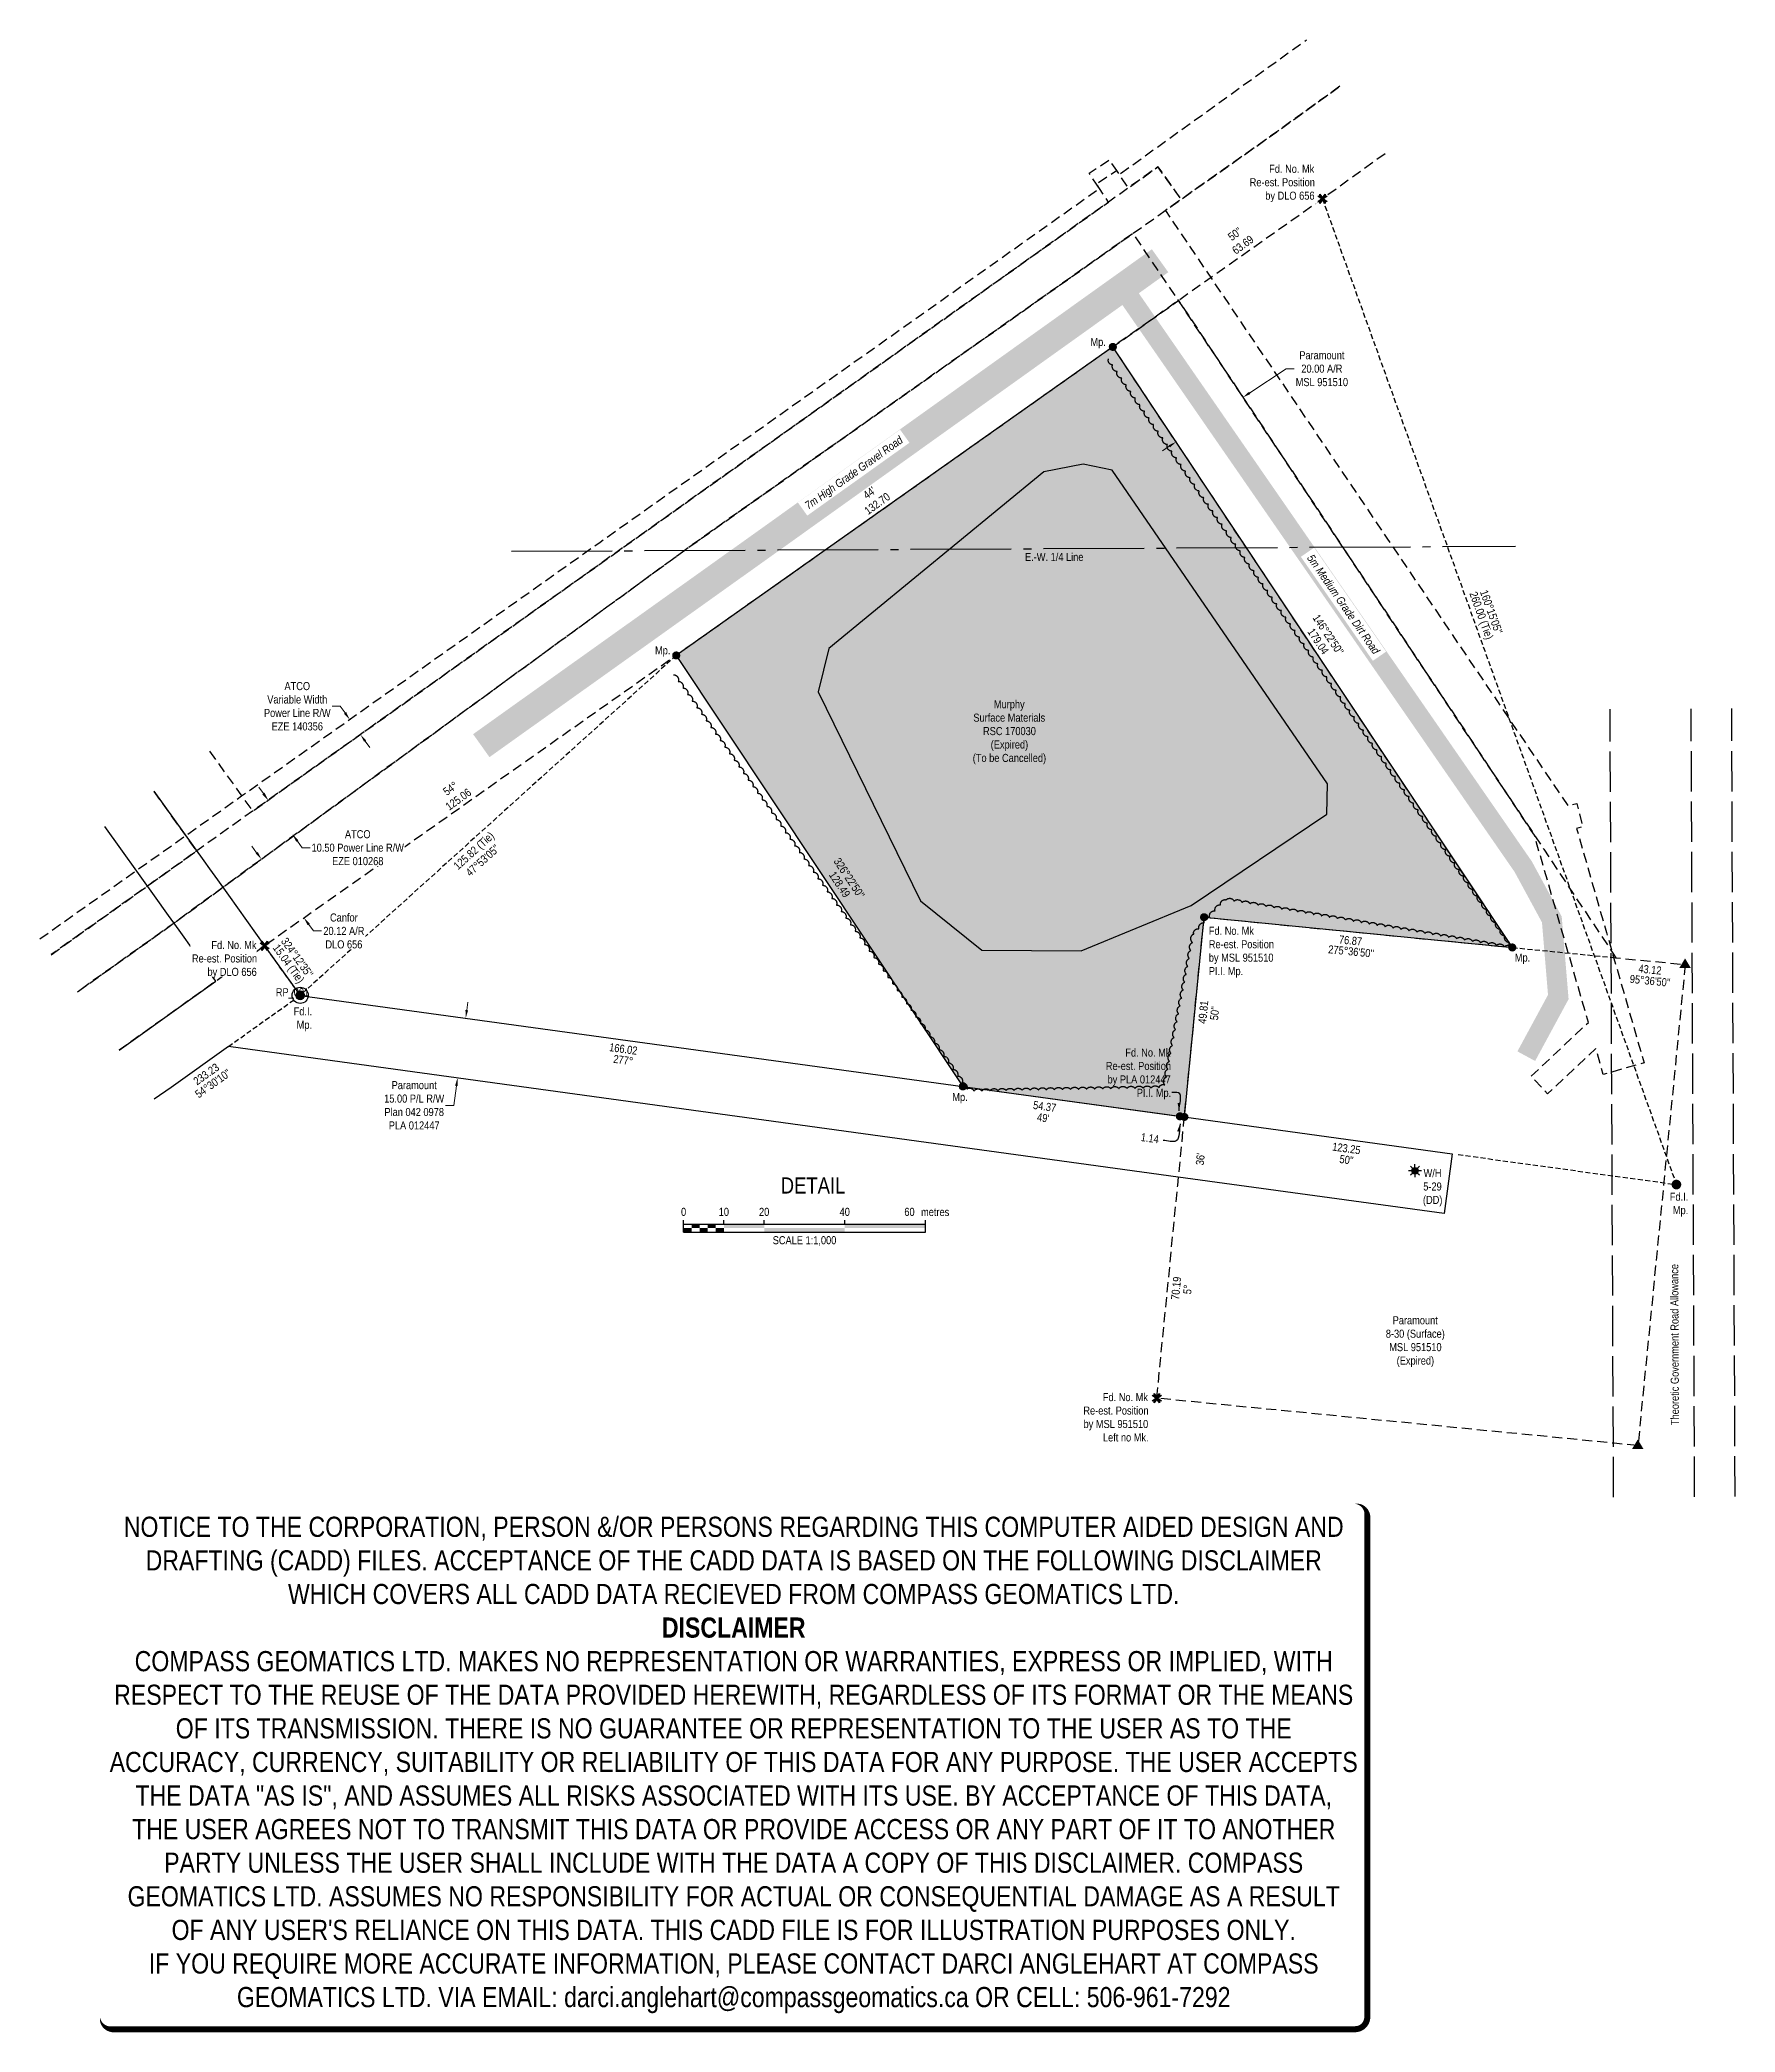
# Model space of a CAD drawing. Extents: x 518603 to 521779, y 6045766 to 6048295.
# Drawn here: x 519676 to 521779, y 6045823 to 6048295 of the extents above; entities that cross this region are included whole.
import ezdxf
from ezdxf.enums import TextEntityAlignment as Align

# ---------------------------------------------------------------- set-up
doc = ezdxf.new("R2010")
doc.units = 0
doc.header["$LTSCALE"] = 5
doc.header["$PDSIZE"] = 0.5
for name, pattern in [('0', [1, 1, 0]), ('foc-ACCESSROAD', [3.75, 2.5, -1.25]), ('foc-FLOWLINE', [3.75, 2.5, -1.25]), ('foc-QUARTERLINE', [33, 25, -3, 2, -3]), ('foc-TIELINE', [1.875, 1.25, -0.625]), ('foc-TRAV', [1.875, 1.25, -0.625]), ('foc-UNSURVEYED', [12.5, 10, -2.5])]:
    doc.linetypes.add(name, pattern=pattern)
doc.layers.get('Defpoints').update_dxf_attribs({"color": 9})
for name, color, linetype in [('35', 37, 'Continuous'), ('AS-ROADS', 254, 'Continuous'), ('DETAIL-T', 7, 'Continuous'), ('F-AR', 190, 'foc-ACCESSROAD'), ('F-EZE', 190, 'foc-FLOWLINE'), ('F-RW', 190, 'Continuous'), ('F-WS', 190, 'foc-ACCESSROAD'), ('F-WS-S', 190, 'Continuous'), ('L-BD', 7, 'Continuous'), ('L-MON', 1, 'Continuous'), ('L-ROAD-T', 7, 'Continuous'), ('L-SECQ', 8, 'foc-QUARTERLINE'), ('L-TIE', 7, 'foc-TIELINE'), ('L-USEC', 7, 'foc-UNSURVEYED'), ('P-PROPOSED', 10, 'Continuous'), ('P-PROPOSED-H', 21, 'Continuous'), ('P-TRAV', 4, 'foc-TRAV'), ('T-BUSH', 110, '0'), ('T-SLOPE', 48, 'Continuous')]:
    doc.layers.add(name, color=color, linetype=linetype)
for name, color, linetype, lineweight in [('AS-GENERAL', 48, 'Continuous', 18), ('C-WS-T', 13, 'Continuous', 9), ('F-AR-T', 190, 'Continuous', 9), ('F-EZE-T', 190, 'Continuous', 9), ('F-RW-T', 190, 'Continuous', 9), ('F-WS-T', 190, 'Continuous', 9)]:
    doc.layers.add(name, color=color, linetype=linetype, lineweight=lineweight)
doc.layers.add('DISCLAIMER', color=7, linetype='Continuous', plot=False)
doc.styles.add('175L', font='ARIALN.TTF', dxfattribs={"height": 20})
doc.styles.add('80', font='ARIALN.TTF', dxfattribs={"height": 10})
doc.styles.add('80CG', font='ARIALN.TTF', dxfattribs={"height": 10})
doc.styles.add('80L', font='ARIALN.TTF', dxfattribs={"height": 10})
doc.styles.add('80LS', font='ARIALNI.TTF', dxfattribs={"height": 10})
doc.dimstyles.new('Compass 5 000', dxfattribs={"dimscale": 5, "dimtxt": 9, "dimasz": 2, "dimexe": 0.2, "dimexo": 0.0625, "dimgap": 0.5, "dimtad": 0, "dimtih": 1, "dimtoh": 1, "dimzin": 0, "dimdsep": 46, "dimtxsty": '80CG', "dimcen": 0.1, "dimse1": 1, "dimse2": 1, "dimclrd": 256, "dimclrt": 256, "dimaunit": 1, "dimadec": 4, "dimazin": 0, "dimtfac": 0.06, "dimtofl": 0, "dimtmove": 0, "dimatfit": 1, "dimfxl": 0.2, "dimtolj": 1, "dimtzin": 0, "dimlwd": -1, "dimarcsym": 0})

msp = doc.modelspace()

# ---------------------------------------------------------------- texts
at = {"layer": '35', "color": 3, "style": '80'}
msp.add_attdef('RP_001', (519968.754, 6047108.365), 'RP', height=9.9949, dxfattribs=at)
at = {"layer": 'C-WS-T', "insert": (520832.808, 6047475.654), "char_height": 9.99486, "attachment_point": 1, "style": '80L'}
msp.add_mtext_dynamic_manual_height_columns('\\pi26.59157;Murphy\\P\\pi1.13741;Surface Materials\\P\\pi13.15033;RSC 170030\\P\\pi22.67476;(Expired)\\P\\pi0.39427;(To be Cancelled)', width=90.40818, gutter_width=249.871, heights=[0], dxfattribs=at)
at = {"layer": 'DETAIL-T', "color": 3, "insert": (520635.115, 6046873.601), "char_height": 19.9897, "width": 223.74288, "attachment_point": 5, "style": '80CG'}
msp.add_mtext('DETAIL', dxfattribs=at)
at = {"layer": 'F-WS-T', "char_height": 9.99486, "attachment_point": 1}
for s, width, gutter_width, insert, style in [('\\pi1.20559;W/H\\P\\pi0.80675;5-29\\P\\pi0.39427;(DD)', 23.55309, 49.974, (521391.15, 6046894.006), '80L'), ('\\pi8.76309;Paramount\\P\\pi0.27837;8-30 (Surface)\\P\\pi4.53607;MSL 951510\\P\\pi13.76393;(Expired)', 72.58652, 499.743, (521345.23, 6046711.358), '175L')]:
    msp.add_mtext_dynamic_manual_height_columns(s, width=width, gutter_width=gutter_width, heights=[0], dxfattribs=dict(at, insert=insert, style=style))
at = {"layer": 'L-BD', "style": '80L'}
for s, height, rotation, p in [('260.00 (Tie)', 9.99486, 289.7493, (521462.99, 6047580.298)), ("160°15'05''", 9.99486, 289.7493, (521476.395, 6047585.111)), ('125.82 (Tie)', 9.99486, 42.1151, (520215.19, 6047288.025)), ("47°53'05''", 9.9949, 42.1151, (520225.244, 6047276.904)), ("326°22'50''", 9.99486, 303.6204, (520680.004, 6047254.961)), ('128.49', 9.9949, 303.6204, (520668.143, 6047247.075)), ('15.04 (Tie)', 9.99486, 305.7907, (519983.739, 6047148.06)), ("324°12'35''", 9.99486, 305.7907, (519995.292, 6047156.389)), ("275°36'50''", 9.99486, 354.3863, (521302.497, 6047164.001)), ('76.87', 9.9949, 354.3863, (521301.789, 6047177.545)), ('43.12', 9.9949, 354.3863, (521673.209, 6047141.44)), ("95°36'50''", 9.9949, 354.3863, (521673.289, 6047127.555)), ('49.81', 9.9949, 84.3863, (521119.014, 6047088.621)), ("50''", 9.9949, 84.3863, (521133.189, 6047087.228)), ('166.02', 9.9949, 352.1697, (520399.812, 6047042.99)), ('233.23', 9.9897, 35.4968, (519882.478, 6047011.731)), ('277°', 9.9949, 352.1697, (520399.774, 6047029.252)), ("54°30'10''", 9.9897, 35.4968, (519890.744, 6047000.141)), ('54.37', 9.9949, 352.1697, (520922.44, 6046971.677)), ("49'", 9.9949, 352.1697, (520920.5, 6046957.567)), ('1.14', 9.9949, 352.1697, (521052.903, 6046932.28)), ('123.25', 9.9949, 352.1697, (521296.667, 6046919.606)), ("36'", 9.9949, 84.3863, (521115.398, 6046906.233)), ("50''", 9.9949, 352.1697, (521296.751, 6046905.496)), ('70.19', 9.9949, 84.386285, (521085.431, 6046746.084)), ('5°', 9.9949, 84.3863, (521099.606, 6046744.691))]:
    msp.add_text(s, height=height, rotation=rotation, dxfattribs=at).set_placement(p, align=Align.MIDDLE)
at = {"layer": 'L-BD', "char_height": 9.9949, "width": 66.78384, "attachment_point": 2, "rotation": 36.005174, "style": '80L'}
for s, insert in [("50''\\P63.69", (521155.421, 6048058.149)), ('54°\\P125.06', (520182.435, 6047370.211))]:
    msp.add_mtext(s, dxfattribs=dict(at, insert=insert))
at = {"layer": 'L-MON', "char_height": 9.99486, "attachment_point": 1, "style": '80L'}
for s, insert in [('Fd. No. Mk\\PRe-est. Position\\Pby MSL 951510\\PPI.I. Mp.', (521125.979, 6047194.556)), ('\\pi25.128;Fd. No. Mk\\P\\pi0.97944;Re-est. Position\\P\\pi1.20443;by MSL 951510\\P\\pi25.26435;Left no Mk.', (520969.413, 6046616.008))]:
    msp.add_mtext_dynamic_manual_height_columns(s, width=80.12016, gutter_width=249.871, heights=[0], dxfattribs=dict(at, insert=insert))
at = {"layer": 'L-MON', "insert": (520997.31, 6047043.505), "char_height": 9.99486, "attachment_point": 1, "style": '80L', "bg_fill": 1, "box_fill_scale": 1.1, "bg_fill_color": 21, "bg_fill_transparency": 0}
msp.add_mtext_dynamic_manual_height_columns('\\pi25.128;Fd. No. Mk\\P\\pi0.97944;Re-est. Position\\P\\pi3.08613;by PLA 012447\\P\\pi39.33624;PI.I. Mp.', width=80.12016, gutter_width=249.871, heights=[0], dxfattribs=at)
at = {"layer": 'L-ROAD-T', "style": '80L'}
msp.add_text('Theoretic Government Road Allowance', height=9.99486, rotation=90.230369, dxfattribs=at).set_placement((521703.694, 6046676.208), align=Align.MIDDLE_CENTER)
at = {"layer": 'L-SECQ', "insert": (520897.965, 6047658.274), "char_height": 9.99486, "attachment_point": 1, "style": '80L'}
msp.add_mtext_dynamic_manual_height_columns('E.-W. 1/4 Line', width=72.157, gutter_width=49.974, heights=[0], dxfattribs=at)

# ---------------------------------------------------------------- blocks, each defined once
blk = doc.blocks.new('*D470')
at = {"layer": 'Defpoints', "color": 0, "transparency": 16777216}
for p in [(521168.4, 6047851.4), (521171.5, 6047846.8), (521088.4, 6047791.5)]:
    blk.add_point(p, dxfattribs=at)
at = {"layer": 'F-AR-T', "transparency": 16777216}
for p, q in [((521176.8, 6047856.9), (521221.9, 6047886.9)), ((521221.9, 6047886.9), (521231.9, 6047886.9)), ((521077, 6047790.6), (521068.7, 6047785))]:
    blk.add_line(p, q, dxfattribs=at)
for points in [[(521175.8, 6047858.3), (521177.7, 6047855.5), (521168.4, 6047851.4)], [(521076.1, 6047791.9), (521077.9, 6047789.2), (521085.3, 6047796.1)]]:
    blk.add_solid(points, dxfattribs=at)
at = {"layer": 'F-AR-T', "transparency": 16777216, "insert": (521266.2, 6047886.9), "char_height": 10, "attachment_point": 5, "style": '80CG'}
blk.add_mtext('\\A1;Paramount\\P20.00 A/R\\PMSL 951510', dxfattribs=at)
blk = doc.blocks.new('*D471')
at = {"layer": 'Defpoints', "color": 0, "transparency": 16777216}
for p in [(520060.4, 6047451.8), (520066.8, 6047456.3), (520080.1, 6047437.7)]:
    blk.add_point(p, dxfattribs=at)
at = {"layer": 'F-EZE-T', "transparency": 16777216}
for p, q in [((520048.8, 6047468.1), (520038.8, 6047468.1)), ((520054.6, 6047459.9), (520048.8, 6047468.1)), ((520079.5, 6047424.9), (520085.3, 6047416.8))]:
    blk.add_line(p, q, dxfattribs=at)
for points in [[(520056, 6047460.9), (520053.3, 6047458.9), (520060.4, 6047451.8)], [(520080.9, 6047425.9), (520078.2, 6047424), (520073.7, 6047433.1)]]:
    blk.add_solid(points, dxfattribs=at)
at = {"layer": 'F-EZE-T', "transparency": 16777216, "insert": (519995.4, 6047468.1), "char_height": 10, "attachment_point": 5, "style": '80CG'}
blk.add_mtext('\\A1;ATCO\\PVariable Width\\PPower Line R/W\\PEZE 140356', dxfattribs=at)
blk = doc.blocks.new('GAS')
h = blk.add_hatch(color=255)
h.dxf.hatch_style = 1
edge = h.paths.add_edge_path()
edge.add_arc((0, 0), 0.9, 0, 360)
for p, q in [((-0.81, 0), (-1.62, 0)), ((-0.57, 0.57), (-1.14, 1.14)), ((0, 0.81), (0, 1.62)), ((0.57, 0.57), (1.14, 1.14)), ((1.62, 0), (0.81, 0)), ((-0.57, -0.57), (-1.14, -1.14)), ((0, -0.81), (0, -1.62)), ((1.14, -1.14), (0.57, -0.57))]:
    blk.add_line(p, q)
blk.add_circle((0, 0), 0.8)
blk = doc.blocks.new('fdia')
at = {"color": 255, "const_width": 1}
blk.add_lwpolyline([(-0.5, 0, 1), (0.5, 0, 1)], format="xyb", close=True, dxfattribs=at)
blk = doc.blocks.new('Fdiaa')
blk.add_blockref('fdia', (0, 0))
blk = doc.blocks.new('fdib')
at = {"color": 1, "const_width": 1.6}
blk.add_lwpolyline([(-0.4, 0, 1), (0.4, 0, 1)], format="xyb", close=True, dxfattribs=at)
at = {"color": 1}
blk.add_circle((0, 0), 0.8, dxfattribs=at)
blk = doc.blocks.new('Fdibb')
blk.add_blockref('fdib', (0, 0))
blk = doc.blocks.new('fdicc')
for name in ['Fdibb', 'Fdiaa']:
    blk.add_blockref(name, (0, 0))
blk = doc.blocks.new('FDI')
blk.add_blockref('fdicc', (0, 0))
blk = doc.blocks.new('PLIA')
at = {"color": 255, "const_width": 1}
blk.add_lwpolyline([(-0.5, 0, 1), (0.5, 0, 1)], format="xyb", close=True, dxfattribs=at)
blk = doc.blocks.new('PLIAA')
blk.add_blockref('PLIA', (0, 0))
blk = doc.blocks.new('PLIB')
at = {"color": 1}
blk.add_circle((0, 0), 0.8, dxfattribs=at)
blk = doc.blocks.new('PLIBB')
blk.add_blockref('PLIB', (0, 0))
blk = doc.blocks.new('PLICC')
for name in ['PLIAA', 'PLIBB']:
    blk.add_blockref(name, (0, 0))
blk = doc.blocks.new('PLI')
blk.add_blockref('PLICC', (0, 0))
blk = doc.blocks.new('STRIA')
blk.add_hatch(color=255).paths.add_polyline_path([(-0.04, 1.52), (-1.47, -0.87), (1.39, -0.87)])
blk = doc.blocks.new('STRIAA')
blk.add_blockref('STRIA', (0, 0))
blk = doc.blocks.new('STRIB')
at = {"color": 1}
blk.add_solid([(-1.12, -0.67), (-0.04, 1.13), (1.04, -0.67)], dxfattribs=at)
blk = doc.blocks.new('STRIBB')
blk.add_blockref('STRIB', (0, 0))
blk = doc.blocks.new('STRICC')
for name in ['STRIAA', 'STRIBB']:
    blk.add_blockref(name, (0, 0))
blk = doc.blocks.new('fdspike')
blk.add_blockref('STRICC', (0, 0))
blk = doc.blocks.new('TEMP')
h = blk.add_hatch(color=255)
h.dxf.hatch_style = 1
h.paths.add_polyline_path([(0, 0.25), (-0.67, 1.15), (-0.67, 0.67), (-1.15, 0.67), (-0.25, 0), (-1.15, -0.67), (-0.67, -0.67), (-0.67, -1.15), (0, -0.25), (0.67, -1.15), (0.67, -0.67), (1.15, -0.67), (0.25, 0), (1.15, 0.67), (0.67, 0.67), (0.67, 1.15)])
h.paths.add_polyline_path([(0.57, 0.85), (0.57, 0.57), (0.85, 0.57), (0.08, 0), (0.85, -0.57), (0.57, -0.57), (0.57, -0.85), (0, -0.08), (-0.57, -0.85), (-0.57, -0.57), (-0.85, -0.57), (-0.08, 0), (-0.85, 0.57), (-0.57, 0.57), (-0.57, 0.85), (0, 0.08)], flags=16)
h = blk.add_hatch(color=1)
h.dxf.hatch_style = 1
h.paths.add_polyline_path([(0, 0.08), (-0.57, 0.85), (-0.57, 0.57), (-0.85, 0.57), (-0.08, 0), (-0.85, -0.57), (-0.57, -0.57), (-0.57, -0.85), (0, -0.08), (0.57, -0.85), (0.57, -0.57), (0.85, -0.57), (0.08, 0), (0.85, 0.57), (0.57, 0.57), (0.57, 0.85)])
at = {"color": 1}
for p, q in [((-0.08, 0), (0.08, 0)), ((0, 0.08), (0, -0.08))]:
    blk.add_line(p, q, dxfattribs=at)
at = {"color": 255, "flags": 128}
blk.add_lwpolyline([(-0.25, 0), (-1.15, 0.67), (-0.67, 0.67), (-0.67, 1.15), (0, 0.25), (0.67, 1.15), (0.67, 0.67), (1.15, 0.67), (0.25, 0), (1.15, -0.67), (0.67, -0.67), (0.67, -1.15), (0, -0.25), (-0.67, -1.15), (-0.67, -0.67), (-1.15, -0.67)], close=True, dxfattribs=at)
at = {"color": 1, "flags": 128}
blk.add_lwpolyline([(-0.08, 0), (-0.85, 0.57), (-0.57, 0.57), (-0.57, 0.85), (0, 0.08), (0.57, 0.85), (0.57, 0.57), (0.85, 0.57), (0.08, 0), (0.85, -0.57), (0.57, -0.57), (0.57, -0.85), (0, -0.08), (-0.57, -0.85), (-0.57, -0.57), (-0.85, -0.57)], close=True, dxfattribs=at)
blk = doc.blocks.new('*D472')
at = {"layer": 'Defpoints', "color": 0, "transparency": 16777216}
for p in [(520207.2, 6047080.8), (520194.1, 6047007), (520197, 6047006.6)]:
    blk.add_point(p, dxfattribs=at)
at = {"layer": 'F-RW-T', "transparency": 16777216}
for p, q in [((520205.7, 6047091.1), (520207, 6047101.1)), ((520192.7, 6046997.1), (520189.4, 6046973)), ((520189.4, 6046973), (520179.4, 6046973))]:
    blk.add_line(p, q, dxfattribs=at)
for points in [[(520204, 6047091.4), (520207.3, 6047090.9), (520204.3, 6047081.2)], [(520191.1, 6046997.3), (520194.4, 6046996.8), (520194.1, 6047007)]]:
    blk.add_solid(points, dxfattribs=at)
at = {"layer": 'F-RW-T', "transparency": 16777216, "insert": (520140.4, 6046973), "char_height": 10, "attachment_point": 5, "style": '80CG'}
blk.add_mtext('\\A1;Paramount\\P15.00 P/L R/W\\PPlan 042 0978\\PPLA 012447', dxfattribs=at)
blk = doc.blocks.new('*D473')
at = {"layer": 'Defpoints', "color": 0, "transparency": 16777216}
for p in [(519959.3, 6047351.6), (519989.7, 6047308.9), (519989.7, 6047308.9)]:
    blk.add_point(p, dxfattribs=at)
at = {"layer": 'F-EZE-T', "transparency": 16777216}
for p, q in [((519953.5, 6047359.8), (519947.7, 6047367.9)), ((519995.5, 6047300.8), (520001.3, 6047292.6)), ((520001.3, 6047292.6), (520011.3, 6047292.6))]:
    blk.add_line(p, q, dxfattribs=at)
for points in [[(519954.8, 6047360.8), (519952.1, 6047358.8), (519959.3, 6047351.6)], [(519996.8, 6047301.8), (519994.1, 6047299.8), (519989.7, 6047308.9)]]:
    blk.add_solid(points, dxfattribs=at)
at = {"layer": 'F-EZE-T', "transparency": 16777216, "insert": (520070.4, 6047292.6), "char_height": 10, "attachment_point": 5, "style": '80CG', "bg_fill": 3, "box_fill_scale": 1.1, "bg_fill_color": 256, "bg_fill_true_color": 13158600, "bg_fill_transparency": 0}
blk.add_mtext('\\A1;ATCO\\P10.50 Power Line R/W\\PEZE 010268', dxfattribs=at)
blk = doc.blocks.new('*D474')
at = {"layer": 'Defpoints', "color": 0, "transparency": 16777216}
for p in [(519947.8, 6047276), (520000.6, 6047203.2), (520003.7, 6047205.5)]:
    blk.add_point(p, dxfattribs=at)
at = {"layer": 'F-AR-T', "transparency": 16777216}
for p, q in [((519945, 6047286.4), (519939.1, 6047294.5)), ((520009.6, 6047197.4), (520015.5, 6047189.3)), ((520015.5, 6047189.3), (520025.5, 6047189.3))]:
    blk.add_line(p, q, dxfattribs=at)
for points in [[(519946.4, 6047287.3), (519943.7, 6047285.4), (519950.9, 6047278.3)], [(520011, 6047198.4), (520008.3, 6047196.4), (520003.7, 6047205.5)]]:
    blk.add_solid(points, dxfattribs=at)
at = {"layer": 'F-AR-T', "transparency": 16777216, "insert": (520053.2, 6047189.3), "char_height": 10, "attachment_point": 5, "style": '80CG', "bg_fill": 3, "box_fill_scale": 1.1, "bg_fill_color": 256, "bg_fill_true_color": 13158600, "bg_fill_transparency": 0}
blk.add_mtext('\\A1;Canfor\\P20.12 A/R\\PDLO 656', dxfattribs=at)
blk = doc.blocks.new('*U318')
at = {"color": 0}
for p, q in [((-150, 0), (-150, 15)), ((-150, 10), (150.2, 10)), ((-150, 0), (150.2, 0)), ((-100, 10), (-100, 15)), ((-50, 10), (-50, 15)), ((50, 10), (50, 15)), ((150.2, 0), (150.2, 15))]:
    blk.add_line(p, q, dxfattribs=at)
for points in [[(-150, 5), (-140, 5), (-150, 0), (-140, 0)], [(-140, 10), (-130, 10), (-140, 5), (-130, 5)], [(-130, 5), (-120, 5), (-130, 0), (-120, 0)], [(-120, 10), (-110, 10), (-120, 5), (-110, 5)], [(-110, 5), (-100, 5), (-110, 0), (-100, 0)], [(-100, 10), (-50, 10), (-100, 5), (-50, 5)], [(-50, 5), (50, 5), (-50, 0), (50, 0)], [(50, 10), (150.2, 10), (50, 5), (150.2, 5)]]:
    blk.add_solid(points, dxfattribs=at)
at = {"color": 0, "style": '80'}
blk.add_text('metres', height=10, dxfattribs=at).set_placement((162.2, 20), align=Align.CENTER)
at = {"color": 0, "char_height": 10, "style": '80'}
for s, insert, attachment_point in [('0', (-150, 30.2), 2), ('10', (-100, 30.2), 2), ('20', (-50, 30.2), 2), ('40', (50, 30.2), 2), ('60', (136.7, 30.2), 3), ('SCALE 1:1,000', (0.1, -5), 2)]:
    blk.add_mtext(s, dxfattribs=dict(at, insert=insert, attachment_point=attachment_point))
blk = doc.blocks.new('Disclaimer_Legal')
at = {"layer": 'DISCLAIMER', "color": 254, "flags": 128}
blk.add_lwpolyline([(-3613, -1105, 37.5, 37.5, 0), (4096, -1105, 37.5, 37.5, 0.414214), (4171, -1030, 37.5, 37.5, 0), (4171, 2079, 37.5, 0, 0.414214), (4096, 2154, 0, 0, 0), (-3613, 2154, 0, 0, 0.414214), (-3688, 2079, 0, 0, 0), (-3688, -1030, 0, 37.5, 0.414214)], format="xyseb", close=True, dxfattribs=at)
at = {"layer": 'DISCLAIMER', "color": 254, "insert": (242, 534), "char_height": 125, "width": 7717.57, "attachment_point": 5, "style": '80'}
blk.add_mtext('NOTICE TO THE CORPORATION, PERSON &/OR PERSONS REGARDING THIS COMPUTER AIDED DESIGN AND DRAFTING (CADD) FILES. ACCEPTANCE OF THE CADD DATA IS BASED ON THE FOLLOWING DISCLAIMER WHICH COVERS ALL CADD DATA RECIEVED FROM COMPASS GEOMATICS LTD.\\P{\\fArial Narrow|b1|i0|c0|p34;DISCLAIMER}\\PCOMPASS GEOMATICS LTD. MAKES NO REPRESENTATION OR WARRANTIES, EXPRESS OR IMPLIED, WITH RESPECT TO THE REUSE OF THE DATA PROVIDED HEREWITH, REGARDLESS OF ITS FORMAT OR THE MEANS OF ITS TRANSMISSION. THERE IS NO GUARANTEE OR REPRESENTATION TO THE USER AS TO THE ACCURACY, CURRENCY, SUITABILITY OR RELIABILITY OF THIS DATA FOR ANY PURPOSE. THE USER ACCEPTS THE DATA "AS IS", AND ASSUMES ALL RISKS ASSOCIATED WITH ITS USE. BY ACCEPTANCE OF THIS DATA, THE USER AGREES NOT TO TRANSMIT THIS DATA OR PROVIDE ACCESS OR ANY PART OF IT TO ANOTHER PARTY UNLESS THE USER SHALL INCLUDE WITH THE DATA A COPY OF THIS DISCLAIMER. COMPASS GEOMATICS LTD. ASSUMES NO RESPONSIBILITY FOR ACTUAL OR CONSEQUENTIAL DAMAGE AS A RESULT OF ANY USER\'S RELIANCE ON THIS DATA. THIS CADD FILE IS FOR ILLUSTRATION PURPOSES ONLY.\\PIF YOU REQUIRE MORE ACCURATE INFORMATION, PLEASE CONTACT DARCI ANGLEHART AT COMPASS GEOMATICS LTD. VIA EMAIL: darci.anglehart@compassgeomatics.ca OR CELL: 506-961-7292', dxfattribs=at)

# ---------------------------------------------------------------- dimensions: what is measured, and where the dimension line sits
at = {"layer": 'F-AR-T'}
dim = msp.add_linear_dim(base=(521168.437, 6047851.352), p1=(521088.36, 6047791.535), p2=(521171.466, 6047846.798), angle=33.62227, text='Paramount\\P20.00 A/R\\PMSL 951510', dimstyle='Compass 5 000', dxfattribs=at)
dim.commit()
dim.dimension.update_dxf_attribs({"geometry": '*D470', "text_midpoint": (521266.151, 6047886.888), "dimtype": 161})
at = {"layer": 'F-EZE-T'}
dim = msp.add_linear_dim(base=(520060.429, 6047451.759), p1=(520080.111, 6047437.65), p2=(520066.826, 6047456.313), angle=125.443165, text='ATCO\\PVariable Width\\PPower Line R/W\\PEZE 140356', dimstyle='Compass 5 000', dxfattribs=at)
dim.commit()
dim.dimension.update_dxf_attribs({"geometry": '*D471', "text_midpoint": (519995.444, 6047468.053), "dimtype": 161})
at = {"layer": 'F-RW-T'}
dim = msp.add_linear_dim(base=(520194.109, 6047006.963), p1=(520207.196, 6047080.841), p2=(520196.986, 6047006.567), angle=262.172543, text='Paramount\\P15.00 P/L R/W\\PPlan 042 0978\\PPLA 012447', dimstyle='Compass 5 000', dxfattribs=at)
dim.commit()
dim.dimension.update_dxf_attribs({"geometry": '*D472', "text_midpoint": (520140.357, 6046973.023), "dimtype": 161})

# ---------------------------------------------------------------- hatches: boundary and pattern name
at = {"layer": 'P-PROPOSED-H'}
h = msp.add_hatch(color=256, dxfattribs=at)
h.dxf.hatch_style = 1
h.paths.add_polyline_path([(521006.972, 6047913.931), (520465.432, 6047531.141), (520820.965, 6046996.434), (521095.755, 6046958.644), (521120.107, 6047206.391), (521502.447, 6047168.809)])

# ---------------------------------------------------------------- linework, layer by layer
at = {"layer": '35', "color": 3}
msp.add_circle((519999.007, 6047109.471), 9.995, dxfattribs=at)
at = {"layer": 'AS-ROADS', "flags": 128}
for points, const_width in [([(521065.542, 6048020.851), (520573.972, 6047669.231), (520223.622, 6047419.236)], 35), ([(521519.732, 6047033.981), (521559.452, 6047107.391), (521551.437, 6047203.616), (521515.972, 6047269.071), (521018.707, 6047988.036)], 25)]:
    msp.add_lwpolyline(points, dxfattribs=dict(at, const_width=const_width))
at = {"layer": 'F-AR', "flags": 128}
for points in [[(519722.986, 6047113.825), (519842.687, 6047199.234), (519903.286, 6047243.503), (520477.551, 6047663.003), (521088.065, 6048094.398), (521091.83, 6048097.059), (521210.18, 6048180.678), (521288.671, 6048237.35)], [(521344.546, 6048153.674), (521266.898, 6048097.613), (521128.697, 6047999.933), (521082.353, 6047967.178), (521006.972, 6047913.931), (520652.879, 6047663.638), (520465.432, 6047531.141), (519954.941, 6047170.998), (519894.232, 6047126.883), (519857.346, 6047100.571), (519774.56, 6047041.522)]]:
    msp.add_lwpolyline(points, dxfattribs=at)
at = {"layer": 'F-EZE', "flags": 128}
for points in [[(519676.117, 6047179.531), (519795.794, 6047264.309), (519857.036, 6047307.697), (519926.406, 6047356.843), (520371.064, 6047671.828), (520990.25, 6048110.508), (520986.516, 6048116.035), (520977.531, 6048129.328), (521002.37, 6048146.124), (521011.36, 6048132.828), (521014.76, 6048127.803), (521247.148, 6048294.892)], [(521288.671, 6048237.35), (521210.18, 6048180.678), (521091.83, 6048097.059), (521062.877, 6048137.251), (521026.079, 6048111.063), (521001.604, 6048093.665), (520409.38, 6047672.023), (519939.981, 6047337.897), (519870.622, 6047288.598), (519809.585, 6047245.06), (519690.081, 6047159.954)], [(519886.672, 6047412.315), (519926.404, 6047356.857), (519939.979, 6047337.904), (520409.38, 6047672.023), (521001.597, 6048093.69), (520990.242, 6048110.501), (520986.512, 6048116.028), (521011.36, 6048132.828), (521014.76, 6048127.803), (521026.077, 6048111.067), (521062.892, 6048137.255), (521084.871, 6048106.393), (521091.614, 6048096.906), (521072.096, 6048083.114), (521121.95, 6048009.478), (521346.824, 6047676.824), (521571.282, 6047344.8), (521582.391, 6047347.576), (521589.668, 6047318.464), (521582.053, 6047316.562), (521619.228, 6047187.448), (521627.29, 6047159.434), (521665.753, 6047025.842), (521619.99, 6047012.667), (521615.288, 6047011.315), (521606.044, 6047043.418), (521546.176, 6046987.289), (521525.65, 6047009.178), (521596.722, 6047075.813), (521531.455, 6047302.507), (521529.844, 6047308.101), (521284.476, 6047677.041), (521088.45, 6047971.498), (521032.04, 6048054.81), (520497.277, 6047676.942), (519947.102, 6047275.511), (519903.131, 6047243.39), (519842.499, 6047199.1), (519722.986, 6047113.825)], [(519690.102, 6047159.925), (519809.591, 6047245.053), (519870.566, 6047288.583), (519857.028, 6047307.708), (519817.561, 6047362.812)]]:
    msp.add_lwpolyline(points, dxfattribs=at)
at = {"layer": 'F-RW'}
for points in [[(519817.562, 6047362.813), (519879.477, 6047276.367), (519886.573, 6047266.458), (519896.327, 6047252.837), (519910.025, 6047233.713), (519954.941, 6047170.998), (519968.563, 6047151.973), (519999.007, 6047109.471), (521088.823, 6046959.603), (521095.067, 6046958.747), (521427.961, 6046913.012), (521417.757, 6046838.746), (521087.954, 6046884.085), (519948.95, 6047040.665), (519909.911, 6047046.036), (519838.801, 6046995.315), (519818.069, 6046980.527)], [(519774.561, 6047041.522), (519857.346, 6047100.571), (519894.232, 6047126.883), (519868.35, 6047163.019), (519848.924, 6047190.142), (519835.727, 6047208.568), (519818.37, 6047232.795), (519756.546, 6047319.108)]]:
    msp.add_lwpolyline(points, dxfattribs=at)
at = {"layer": 'F-WS', "flags": 128}
msp.add_lwpolyline([(521627.091, 6047161.876), (521630.946, 6047156.08), (521716.897, 6047147.731), (521658.237, 6046550.941), (521628.838, 6046553.83), (521061.447, 6046609.601), (521087.41, 6046873.741), (521094.747, 6046948.381), (521120.107, 6047206.391), (521502.447, 6047168.809), (521458.584, 6047234.764), (521169.943, 6047668.846), (521006.973, 6047913.929), (521088.45, 6047971.498), (521289.754, 6047669.114), (521541.468, 6047290.623), (521627.091, 6047161.876)], close=True, dxfattribs=at)
at = {"layer": 'L-SECQ'}
msp.add_line((520261.019, 6047660.353), (521506.383, 6047666.662), dxfattribs=at)
at = {"layer": 'L-TIE'}
for p, q in [((520465.432, 6047531.141), (519999.007, 6047109.471)), ((519999.007, 6047109.471), (519954.941, 6047170.998)), ((521435.098, 6046911.976), (521705.942, 6046874.731))]:
    msp.add_line(p, q, dxfattribs=at)
at = {"layer": 'L-USEC'}
for p, q in [((521627.999, 6046486.909), (521623.734, 6047464.542)), ((521728.531, 6046487.353), (521724.265, 6047464.981)), ((521778.796, 6046487.573), (521774.531, 6047465.2))]:
    msp.add_line(p, q, dxfattribs=at)
at = {"layer": 'P-TRAV'}
for p, q in [((521502.447, 6047168.809), (521630.946, 6047156.08)), ((519909.911, 6047046.036), (519999.007, 6047109.471))]:
    msp.add_line(p, q, dxfattribs=at)
at = {"layer": 'T-BUSH', "flags": 128}
for points in [[(521106.975, 6047184.614, -0.52056705), (521113.664, 6047192.041, -0.52056705), (521120.352, 6047199.468, -0.52056705), (521127.041, 6047206.895, -0.52056705), (521133.729, 6047214.322, -0.52056705), (521140.418, 6047221.749, -0.52056705), (521147.5, 6047228.048, -0.52056705), (521157.354, 6047226.381, -0.52056705), (521167.209, 6047224.715, -0.52056705), (521177.064, 6047223.048, -0.52056705), (521186.919, 6047221.382, -0.52056705), (521196.774, 6047219.715, -0.52056705), (521206.629, 6047218.049, -0.52056705), (521216.484, 6047216.382, -0.52056705), (521226.339, 6047214.716, -0.52056705), (521236.194, 6047213.049, -0.52056705), (521246.049, 6047211.383, -0.52056705), (521255.904, 6047209.717, -0.52056705), (521265.759, 6047208.05, -0.52056705), (521275.614, 6047206.384, -0.52056705), (521285.469, 6047204.717, -0.52056705), (521295.324, 6047203.051, -0.52056705), (521305.179, 6047201.384, -0.52056705), (521315.034, 6047199.718, -0.52056705), (521324.889, 6047198.051, -0.52056705), (521334.744, 6047196.385, -0.52056705), (521344.599, 6047194.719, -0.52056705), (521354.454, 6047193.052, -0.52056705), (521364.309, 6047191.386, -0.52056705), (521374.163, 6047189.719, -0.52056705), (521384.018, 6047188.053, -0.52056705), (521393.873, 6047186.386, -0.52056705), (521403.728, 6047184.72, -0.52056705), (521413.583, 6047183.053, -0.52056705), (521423.438, 6047181.387, -0.52056705), (521433.293, 6047179.721, -0.52056705), (521443.148, 6047178.054, -0.52056705), (521453.003, 6047176.388, -0.52056705), (521462.858, 6047174.721, -0.52056705), (521472.713, 6047173.055, -0.52056705), (521482.568, 6047171.388, -0.52056705), (521492.423, 6047169.722, -0.52056705), (521502.278, 6047168.055, -0.52056705), (521498.866, 6047174.861, -0.52056705), (521493.208, 6047183.1, -0.52056705), (521487.55, 6047191.34, -0.52056705), (521481.893, 6047199.579, -0.52056705), (521476.235, 6047207.819, -0.52056705), (521470.578, 6047216.058, -0.52056705), (521464.92, 6047224.297, -0.52056705), (521459.262, 6047232.537, -0.52056705), (521453.605, 6047240.776, -0.52056705), (521447.947, 6047249.016, -0.52056705), (521442.289, 6047257.255, -0.52056705), (521436.632, 6047265.495, -0.52056705), (521430.974, 6047273.734, -0.52056705), (521425.316, 6047281.973, -0.52056705), (521419.659, 6047290.213, -0.52056705), (521414.001, 6047298.452, -0.52056705), (521408.343, 6047306.692, -0.52056705), (521402.686, 6047314.931, -0.52056705), (521397.028, 6047323.171, -0.52056705), (521391.371, 6047331.41, -0.52056705), (521385.713, 6047339.649, -0.52056705), (521380.055, 6047347.889, -0.52056705), (521374.398, 6047356.128, -0.52056705), (521368.74, 6047364.368, -0.52056705), (521363.082, 6047372.607, -0.52056705), (521357.425, 6047380.847, -0.52056705), (521351.767, 6047389.086, -0.52056705), (521346.109, 6047397.325, -0.52056705), (521340.452, 6047405.565, -0.52056705), (521334.794, 6047413.804, -0.52056705), (521329.136, 6047422.044, -0.52056705), (521323.479, 6047430.283, -0.52056705), (521317.821, 6047438.523, -0.52056705), (521312.164, 6047446.762, -0.52056705), (521306.506, 6047455.002, -0.52056705), (521300.848, 6047463.241, -0.52056705), (521295.191, 6047471.48, -0.52056705), (521289.533, 6047479.72, -0.52056705), (521283.875, 6047487.959, -0.52056705), (521278.218, 6047496.199, -0.52056705), (521272.56, 6047504.438, -0.52056705), (521266.902, 6047512.678, -0.52056705), (521261.245, 6047520.917, -0.52056705), (521255.587, 6047529.156, -0.52056705), (521249.929, 6047537.396, -0.52056705), (521244.272, 6047545.635, -0.52056705), (521238.614, 6047553.875, -0.52056705), (521232.957, 6047562.114, -0.52056705), (521227.299, 6047570.354, -0.52056705), (521221.641, 6047578.593, -0.52056705), (521215.984, 6047586.832, -0.52056705), (521210.326, 6047595.072, -0.52056705), (521204.668, 6047603.311, -0.52056705), (521199.011, 6047611.551, -0.52056705), (521193.353, 6047619.79, -0.52056705), (521187.695, 6047628.03, -0.52056705), (521182.038, 6047636.269, -0.52056705), (521176.38, 6047644.508, -0.52056705), (521170.722, 6047652.748, -0.52056705), (521165.065, 6047660.987, -0.52056705), (521159.407, 6047669.227, -0.52056705), (521153.749, 6047677.466, -0.52056705), (521148.092, 6047685.706, -0.52056705), (521142.434, 6047693.945, -0.52056705), (521136.777, 6047702.184, -0.52056705), (521131.119, 6047710.424, -0.52056705), (521125.461, 6047718.663, -0.52056705), (521119.804, 6047726.903, -0.52056705), (521114.146, 6047735.142, -0.52056705), (521108.488, 6047743.382, -0.52056705), (521102.831, 6047751.621, -0.52056705), (521097.173, 6047759.86, -0.52056705), (521091.515, 6047768.1, -0.52056705), (521085.858, 6047776.339, -0.52056705), (521080.2, 6047784.579, -0.52056705), (521074.542, 6047792.818, -0.52056705), (521068.885, 6047801.058, -0.52056705), (521063.227, 6047809.297, -0.52056705), (521057.57, 6047817.536, -0.52056705), (521051.912, 6047825.776, -0.52056705), (521046.254, 6047834.015, -0.52056705), (521040.597, 6047842.255, -0.52056705), (521034.939, 6047850.494, -0.52056705), (521029.281, 6047858.734, -0.52056705), (521023.624, 6047866.973, -0.52056705), (521017.966, 6047875.212, -0.52056705), (521012.308, 6047883.452, -0.52056705), (521006.651, 6047891.691, -0.52056705), (521001.634, 6047898.998, -0.52056705)], [(520462.184, 6047507.124, -0.52056705), (520467.957, 6047498.964, -0.52056705), (520473.729, 6047490.805, -0.52056705), (520479.502, 6047482.646, -0.52056705), (520485.275, 6047474.487, -0.52056705), (520491.047, 6047466.327, -0.52056705), (520496.82, 6047458.168, -0.52056705), (520502.593, 6047450.009, -0.52056705), (520508.365, 6047441.85, -0.52056705), (520514.138, 6047433.69, -0.52056705), (520519.911, 6047425.531, -0.52056705), (520525.683, 6047417.372, -0.52056705), (520531.456, 6047409.213, -0.52056705), (520537.229, 6047401.053, -0.52056705), (520543.001, 6047392.894, -0.52056705), (520548.774, 6047384.735, -0.52056705), (520554.547, 6047376.576, -0.52056705), (520560.319, 6047368.416, -0.52056705), (520566.092, 6047360.257, -0.52056705), (520571.865, 6047352.098, -0.52056705), (520577.637, 6047343.939, -0.52056705), (520583.41, 6047335.779, -0.52056705), (520589.183, 6047327.62, -0.52056705), (520594.955, 6047319.461, -0.52056705), (520600.728, 6047311.301, -0.52056705), (520606.501, 6047303.142, -0.52056705), (520612.273, 6047294.983, -0.52056705), (520618.046, 6047286.824, -0.52056705), (520623.819, 6047278.664, -0.52056705), (520629.591, 6047270.505, -0.52056705), (520635.364, 6047262.346, -0.52056705), (520641.137, 6047254.187, -0.52056705), (520646.909, 6047246.027, -0.52056705), (520652.682, 6047237.868, -0.52056705), (520658.455, 6047229.709, -0.52056705), (520664.227, 6047221.55, -0.52056705), (520670, 6047213.39, -0.52056705), (520675.773, 6047205.231, -0.52056705), (520681.545, 6047197.072, -0.52056705), (520687.318, 6047188.913, -0.52056705), (520693.091, 6047180.753, -0.52056705), (520698.863, 6047172.594, -0.52056705), (520704.636, 6047164.435, -0.52056705), (520710.409, 6047156.276, -0.52056705), (520716.181, 6047148.116, -0.52056705), (520721.954, 6047139.957, -0.52056705), (520727.727, 6047131.798, -0.52056705), (520733.499, 6047123.639, -0.52056705), (520739.272, 6047115.479, -0.52056705), (520745.045, 6047107.32, -0.52056705), (520750.817, 6047099.161, -0.52056705), (520756.59, 6047091.001, -0.52056705), (520762.363, 6047082.842, -0.52056705), (520768.135, 6047074.683, -0.52056705), (520773.908, 6047066.524, -0.52056705), (520779.681, 6047058.364, -0.52056705), (520785.453, 6047050.205, -0.52056705), (520791.226, 6047042.046, -0.52056705), (520796.999, 6047033.887, -0.52056705), (520802.771, 6047025.727, -0.52056705), (520808.544, 6047017.568, -0.52056705), (520814.317, 6047009.409, -0.52056705), (520820.089, 6047001.25, -0.52056705), (520825.862, 6046993.09, -0.52056705), (520834.559, 6046990.704, -0.52056705), (520844.553, 6046990.876, -0.52056705), (520854.546, 6046991.048, -0.52056705), (520864.54, 6046991.22, -0.52056705), (520874.533, 6046991.392, -0.52056705), (520884.526, 6046991.564, -0.52056705), (520894.52, 6046991.736, -0.52056705), (520904.513, 6046991.908, -0.52056705), (520914.506, 6046992.08, -0.52056705), (520924.5, 6046992.252, -0.52056705), (520934.493, 6046992.424, -0.52056705), (520944.487, 6046992.596, -0.52056705), (520954.48, 6046992.768, -0.52056705), (520964.473, 6046992.94, -0.52056705), (520974.467, 6046993.111, -0.52056705), (520984.46, 6046993.283, -0.52056705), (520994.453, 6046993.455, -0.52056705), (521004.447, 6046993.627, -0.52056705), (521014.44, 6046993.799, -0.52056705), (521024.434, 6046993.971, -0.52056705), (521034.427, 6046994.143, -0.52056705), (521044.42, 6046994.315, -0.52056705), (521054.414, 6046994.487, -0.52056705), (521064.407, 6046994.659, -0.52056705), (521071.503, 6046998.28, -0.52056705), (521073.398, 6047008.094, -0.52056705), (521075.293, 6047017.908, -0.52056705), (521077.187, 6047027.721, -0.52056705), (521079.082, 6047037.535, -0.52056705), (521080.977, 6047047.349, -0.52056705), (521082.872, 6047057.162, -0.52056705), (521084.767, 6047066.976, -0.52056705), (521086.661, 6047076.789, -0.52056705), (521088.556, 6047086.603, -0.52056705), (521090.451, 6047096.417, -0.52056705), (521092.346, 6047106.23, -0.52056705), (521094.241, 6047116.044, -0.52056705), (521096.135, 6047125.857, -0.52056705), (521098.03, 6047135.671, -0.52056705), (521099.925, 6047145.485, -0.52056705), (521101.82, 6047155.298, -0.52056705), (521103.715, 6047165.112, -0.52056705), (521105.61, 6047174.925, -0.52056705), (521107.756, 6047186.042, -0.52056705)]]:
    msp.add_lwpolyline(points, format="xyb", dxfattribs=at)
at = {"layer": 'T-SLOPE', "flags": 128}
msp.add_lwpolyline([(521104.242, 6047220.906), (521272.177, 6047334.041), (521273.332, 6047371.951), (521006.167, 6047760.821), (520970.112, 6047768.266), (520921.507, 6047758.876), (520654.827, 6047539.721), (520641.557, 6047485.956), (520768.187, 6047226.636), (520844.627, 6047165.351), (520967.847, 6047164.661), (521104.292, 6047220.841)], dxfattribs=at)

# ---------------------------------------------------------------- block references
at = {"layer": 'Defpoints', "color": 3, "xscale": 0.2, "yscale": 0.2, "zscale": 0.2}
msp.add_blockref('Disclaimer_Legal', (520488.312, 6046047.839), dxfattribs=at)
at = {"layer": 'DETAIL-T', "xscale": 0.99948562, "yscale": 0.99948562, "zscale": 0.99948562}
msp.add_blockref('*U318', (520624.462, 6046815.683), dxfattribs=at)
at = {"layer": 'F-WS-S', "xscale": 4.997428100000004, "yscale": 4.997428100000004, "zscale": 4.997428100000004}
msp.add_blockref('GAS', (521381.683, 6046891.895), dxfattribs=at)
at = {"layer": 'L-MON', "xscale": 4.997428100000004, "yscale": 4.997428100000004, "zscale": 4.997428100000004}
for name, p in [('TEMP', (521266.889, 6048097.641)), ('PLI', (521006.972, 6047913.931)), ('PLI', (520465.432, 6047531.141)), ('PLI', (521120.092, 6047206.411)), ('PLI', (521502.387, 6047168.851)), ('fdspike', (521716.897, 6047147.731)), ('FDI', (519999.007, 6047109.471)), ('PLI', (520820.957, 6046996.446)), ('PLI', (521090.162, 6046959.411)), ('PLI', (521095.687, 6046958.626)), ('FDI', (521705.942, 6046874.731)), ('TEMP', (521061.447, 6046609.601)), ('fdspike', (521658.237, 6046550.941))]:
    msp.add_blockref(name, p, dxfattribs=at)

msp.set_redraw_order([(e.dxf.handle, doc.entitydb.next_handle()) for e in msp.query("TEXT MTEXT ATTDEF DIMENSION ARC_DIMENSION")])  # texts and dimensions are drawn at this point

# ---------------------------------------------------------------- leaders
at = {"layer": 'L-BD', "path_type": 1}
msp.add_leader([(521090.618, 6046950.218), (521085.435, 6046928.847), (521069.281, 6046929.534)], dimstyle='Compass 5 000', override={"dimgap": 0.5, "dimtad": 0}, dxfattribs=at)
at = {"layer": 'L-MON', "path_type": 1}
msp.add_leader([(521089.248, 6046966.03), (521088.26, 6046988.488), (521079.992, 6046988.935)], dimstyle='Compass 5 000', override={"dimgap": 0.5, "dimtad": 0}, dxfattribs=at)

# ---------------------------------------------------------------- next in the draw order: texts
at = {"layer": 'AS-GENERAL', "linetype": '0', "char_height": 9.98964, "attachment_point": 2, "style": '80LS', "bg_fill": 2}
for s, insert, width, rotation in [('7m High Grade Gravel Road', (520682.618, 6047762.038), 145.68559, 35.510055), ('5m Medium Grade Dirt Road', (521297.147, 6047597.529), 146.93941, 304.669287)]:
    msp.add_mtext(s, dxfattribs=dict(at, insert=insert, width=width, rotation=rotation))
at = {"layer": 'L-MON', "insert": (519989.834, 6047094.597), "char_height": 9.99486, "attachment_point": 1, "style": '80L', "bg_fill": 3, "box_fill_scale": 1.15, "bg_fill_color": 256, "bg_fill_true_color": 256, "bg_fill_transparency": 0}
msp.add_mtext_dynamic_manual_height_columns('\\pi1.06125;Fd.I.\\P\\pi4.77694;Mp.', width=22.03273, gutter_width=250, heights=[0], dxfattribs=at)

# ---------------------------------------------------------------- next in the draw order: dimensions: what is measured, and where the dimension line sits
at = {"layer": 'F-AR-T'}
dim = msp.add_linear_dim(base=(520003.739, 6047205.489), p1=(519947.758, 6047275.99), p2=(520000.598, 6047203.208), angle=305.979689, text='Canfor\\P20.12 A/R\\PDLO 656', dimstyle='Compass 5 000', override={"dimtfill": 1}, dxfattribs=at)
dim.commit()
dim.dimension.update_dxf_attribs({"geometry": '*D474', "text_midpoint": (520053.225, 6047189.304), "dimtype": 161})

# ---------------------------------------------------------------- next in the draw order: linework, layer by layer
at = {"layer": 'L-TIE'}
msp.add_line((521266.889, 6048097.641), (521705.942, 6046874.731), dxfattribs=at)
at = {"layer": 'P-PROPOSED', "flags": 128}
msp.add_lwpolyline([(521006.972, 6047913.931), (520465.432, 6047531.141), (520820.965, 6046996.434), (521095.755, 6046958.644), (521120.107, 6047206.391), (521502.447, 6047168.809), (521006.972, 6047913.931)], dxfattribs=at)

# ---------------------------------------------------------------- next in the draw order: block references
at = {"layer": 'L-MON', "xscale": 4.997428100000004, "yscale": 4.997428100000004, "zscale": 4.997428100000004}
msp.add_blockref('TEMP', (519954.941, 6047170.998), dxfattribs=at)

# ---------------------------------------------------------------- next in the draw order: texts
at = {"layer": 'L-BD', "style": '80L'}
for s, height, p in [("146°22'50''", 9.99486, (521274.144, 6047557.022)), ('179.04', 9.9949, (521261.66, 6047548.721))]:
    msp.add_text(s, height=height, rotation=303.6223, dxfattribs=at).set_placement(p, align=Align.MIDDLE)
at = {"layer": 'L-BD', "insert": (520701.974, 6047737.081), "char_height": 9.9949, "width": 66.78384, "attachment_point": 2, "rotation": 36.005174, "style": '80L'}
msp.add_mtext("44'\\P132.70", dxfattribs=at)

# ---------------------------------------------------------------- next in the draw order: dimensions: what is measured, and where the dimension line sits
at = {"layer": 'F-EZE-T', "color": 3}
dim = msp.add_linear_dim(base=(519989.681, 6047308.935), p1=(519959.297, 6047351.646), p2=(519989.693, 6047308.944), angle=305.443666, text='ATCO\\P10.50 Power Line R/W\\PEZE 010268', dimstyle='Compass 5 000', override={"dimtfill": 1}, dxfattribs=at)
dim.commit()
dim.dimension.update_dxf_attribs({"geometry": '*D473', "text_midpoint": (520070.419, 6047292.642), "dimtype": 161})

# ---------------------------------------------------------------- next in the draw order: texts
at = {"layer": 'L-MON', "insert": (521175.72, 6048139.9), "char_height": 9.99486, "attachment_point": 1, "style": '80L', "bg_fill": 2}
msp.add_mtext_dynamic_manual_height_columns('\\pi25.128;Fd. No. Mk\\P\\pi0.97944;Re-est. Position\\P\\pi20.28738;by DLO 656', width=80.12016, gutter_width=249.871, heights=[0], dxfattribs=at)
at = {"layer": 'L-MON', "attachment_point": 1, "style": '80L', "bg_fill": 3, "box_fill_scale": 1.1, "bg_fill_color": 256, "bg_fill_transparency": 0}
for s, width, insert, char_height in [('Mp.', 18.20796, (520979.153, 6047925.052), 9.9949), ('Mp.', 18.20796, (520439.119, 6047542.452), 9.9949), ('\\pi25.128;Fd. No. Mk\\P\\pi0.97944;Re-est. Position\\P\\pi20.28738;by DLO 656', 80.12016, (519863.737, 6047176.92), 9.99486), ('Mp.', 18.20796, (521505.526, 6047161.344), 9.9949), ('Mp.', 18.20796, (520807.837, 6046988.312), 9.9949)]:
    msp.add_mtext_dynamic_manual_height_columns(s, width=width, gutter_width=249.871, heights=[0], dxfattribs=dict(at, insert=insert, char_height=char_height))
at = {"layer": 'L-MON', "insert": (521696.747, 6046864.649), "char_height": 9.99486, "attachment_point": 1, "style": '80L', "bg_fill": 3, "box_fill_scale": 1.15, "bg_fill_color": 256, "bg_fill_true_color": 256, "bg_fill_transparency": 0}
msp.add_mtext_dynamic_manual_height_columns('\\pi1.06125;Fd.I.\\P\\pi4.77694;Mp.', width=22.03273, gutter_width=250, heights=[0], dxfattribs=at)

doc.saveas('drawing.dxf')
